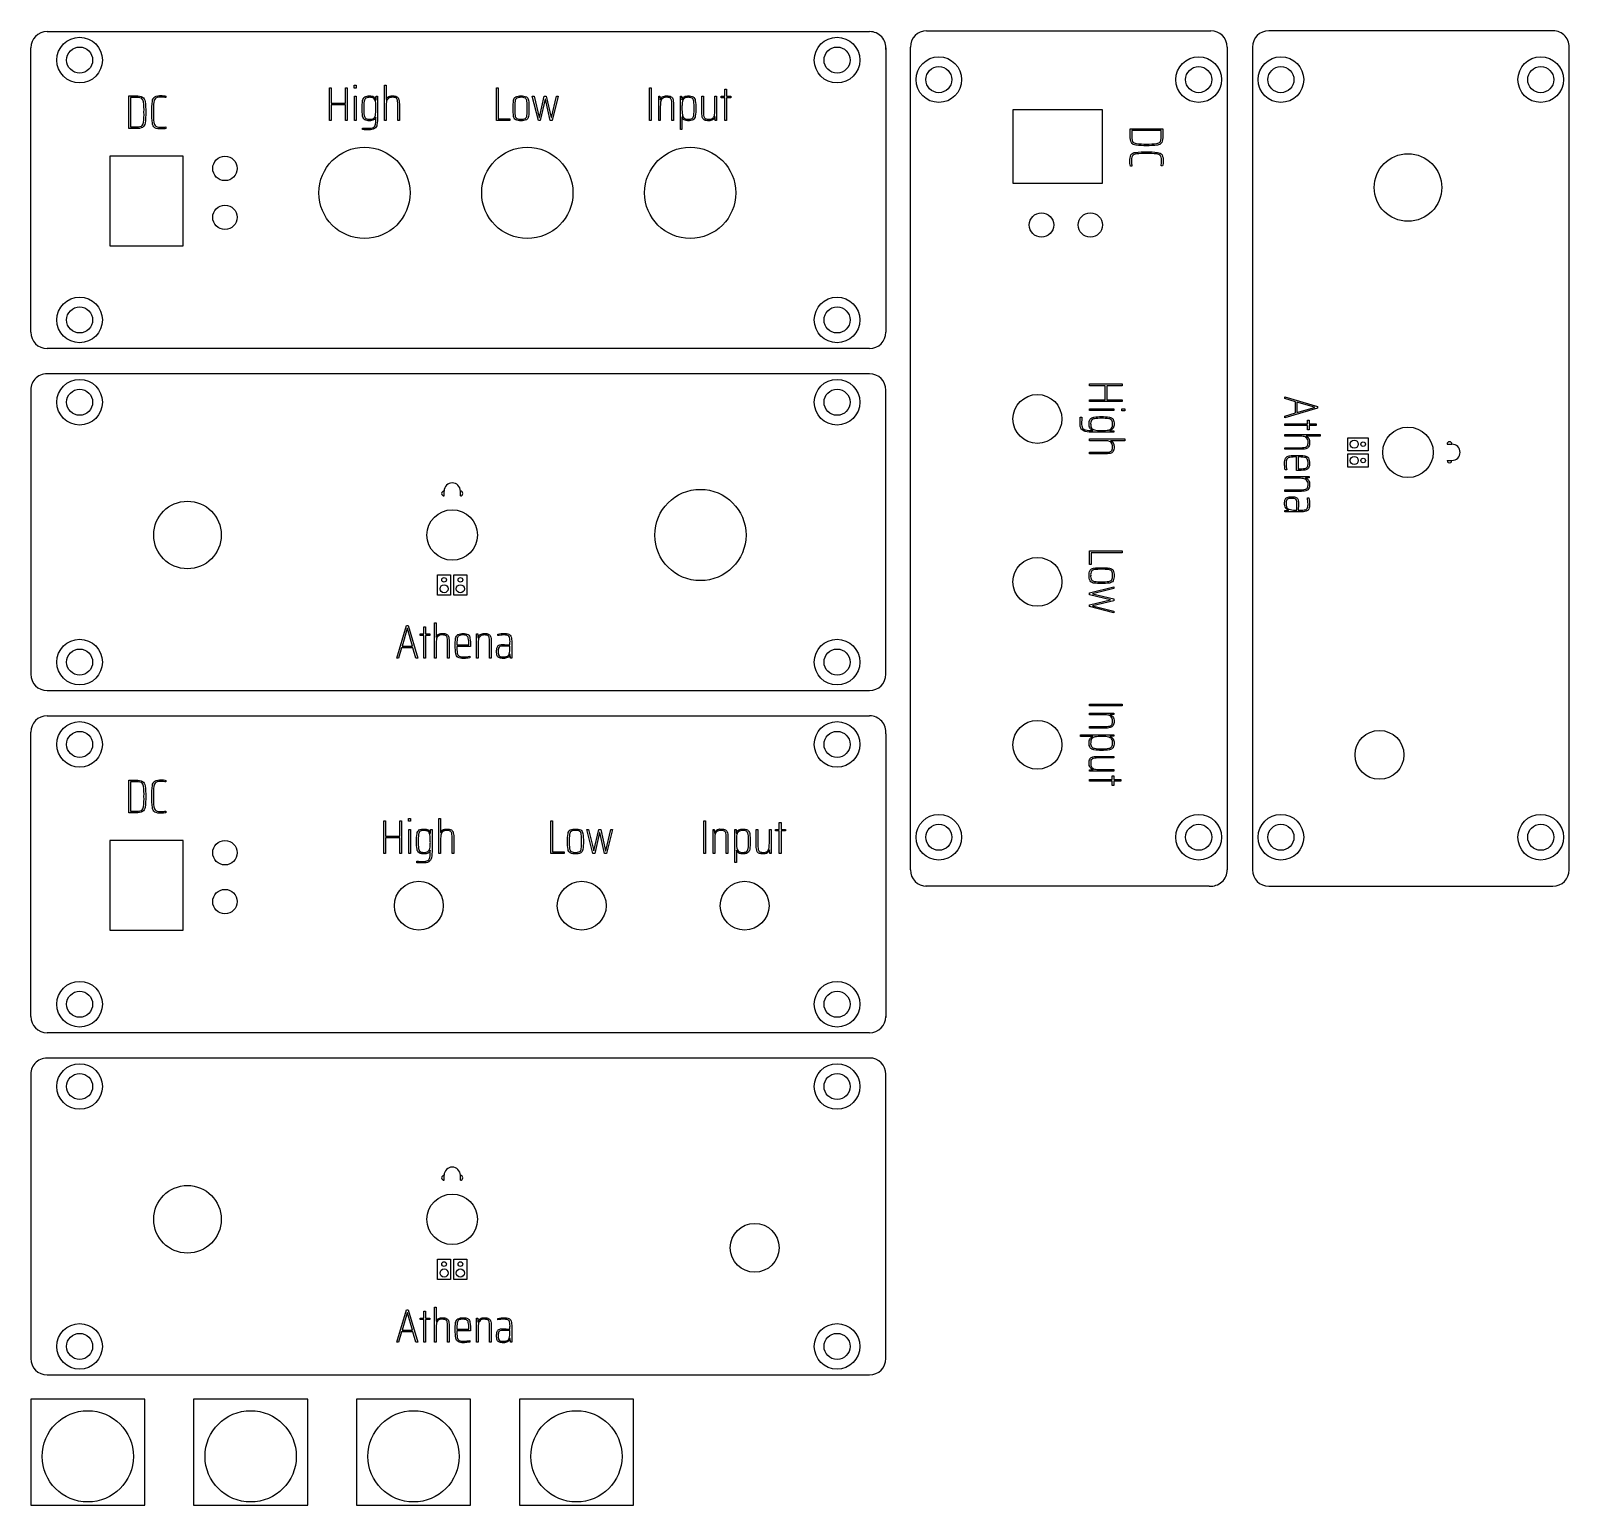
# Model space of a CAD drawing. Header units: millimetres. Extents: x 1 to 190, y 1 to 182.
import ezdxf

# ---------------------------------------------------------------- set-up
doc = ezdxf.new("R2010")
doc.units = ezdxf.units.MM
doc.layers.get('0').update_dxf_attribs({"lineweight": 25, "true_color": 0xffffff})

# ---------------------------------------------------------------- blocks, each defined once
blk = doc.blocks.new('block 1')
at = {"color": 1, "true_color": 0xff0000}
for p, q in [((-1, -0.6), (-1, 0)), ((1, -0.6), (1, 0))]:
    blk.add_line(p, q, dxfattribs=at)
for centre, radius, start, end in [((0, 0), 1, 0, 180), ((-1, -0.3), 0.3, 90, 270), ((1, -0.3), 0.3, 270, 90)]:
    blk.add_arc(centre, radius, start, end, dxfattribs=at)
blk = doc.blocks.new('block 2')
at = {"color": 1, "true_color": 0xff0000}
for p, q in [((-1.8, 1.2), (-0.2, 1.2)), ((-1.8, -1.3), (-1.8, 1.2)), ((-0.2, 1.2), (-0.2, -1.3)), ((0.2, 1.2), (1.8, 1.2)), ((0.2, -1.3), (0.2, 1.2)), ((1.8, 1.2), (1.8, -1.3)), ((-0.2, -1.3), (-1.8, -1.3)), ((1.8, -1.3), (0.2, -1.3))]:
    blk.add_line(p, q, dxfattribs=at)
for centre, radius in [((-1, -0.5), 0.5), ((-1, 0.6), 0.283), ((1, -0.5), 0.5), ((1, 0.6), 0.283)]:
    blk.add_circle(centre, radius, dxfattribs=at)

msp = doc.modelspace()

# ---------------------------------------------------------------- linework, layer by layer
for p, q in [((3, 181.9), (104, 181.9)), ((111, 182), (145.9, 182)), ((187.9, 182), (153, 182)), ((1, 145), (1, 179.9)), ((106, 179.9), (106, 145)), ((109, 79), (109, 180)), ((147.9, 180), (147.9, 79)), ((151, 180), (151, 79)), ((189.9, 79), (189.9, 180)), ((121.6, 172.28), (121.6, 163.28)), ((132.6, 172.28), (121.6, 172.28)), ((132.6, 163.28), (132.6, 172.28)), ((19.72, 166.6), (10.72, 166.6)), ((10.72, 166.6), (10.72, 155.6)), ((19.72, 155.6), (19.72, 166.6)), ((121.6, 163.28), (132.6, 163.28)), ((10.72, 155.6), (19.72, 155.6)), ((104, 143), (3, 143)), ((104, 139.9), (3, 139.9)), ((1, 137.9), (1, 103)), ((106, 103), (106, 137.9)), ((3, 101), (104, 101)), ((3, 97.9), (104, 97.9)), ((1, 61), (1, 95.9)), ((105.99, 95.7), (106, 60.86)), ((19.72, 82.6), (10.72, 82.6)), ((10.72, 82.6), (10.72, 71.6)), ((19.72, 71.6), (19.72, 82.6)), ((145.7, 77.01), (110.86, 77)), ((153, 77), (187.9, 77)), ((10.72, 71.6), (19.72, 71.6)), ((104, 59), (3, 59)), ((104, 55.9), (3, 55.9)), ((1, 53.9), (1, 19)), ((106, 19), (106, 53.9)), ((3, 17), (104, 17)), ((15, 14), (1, 14)), ((1, 14), (1, 1)), ((15, 1), (15, 14)), ((35, 14), (21, 14)), ((21, 14), (21, 1)), ((35, 1), (35, 14)), ((55, 14), (41, 14)), ((41, 14), (41, 1)), ((55, 1), (55, 14)), ((75, 14), (61, 14)), ((61, 14), (61, 1)), ((75, 1), (75, 14)), ((1, 1), (15, 1)), ((21, 1), (35, 1)), ((41, 1), (55, 1)), ((61, 1), (75, 1))]:
    msp.add_line(p, q)
at = {"color": 1, "true_color": 0xff0000, "flags": 128}
for points in [[(13.04, 174), (13.93, 174, -0.122867), (14.73, 173.86, -0.2223), (15.04, 173.33, -0.040091), (15.11, 172, -0.040114), (15.04, 170.67, -0.221995), (14.73, 170.14, -0.123146), (13.93, 170), (13.04, 170)], [(13.89, 170.2, 0.102889), (14.58, 170.29, 0.235598), (14.84, 170.74, 0.038495), (14.9, 172, 0.04012), (14.84, 173.26, 0.231086), (14.58, 173.71, 0.103813), (13.89, 173.8), (13.25, 173.8), (13.25, 170.2)], [(17.6, 170.01, -0.052048), (16.98, 169.95, -0.128889), (16.24, 170.09, -0.211008), (15.93, 170.65, -0.043341), (15.85, 172, -0.043302), (15.93, 173.35, -0.208597), (16.24, 173.9, -0.131484), (16.98, 174.05, -0.028645), (17.31, 174.03, -0.034962), (17.59, 173.98), (17.59, 173.79, 0.052522), (17.03, 173.85, 0.128668), (16.37, 173.73, 0.214802), (16.12, 173.25, 0.035998), (16.06, 172, 0.035998), (16.12, 170.75, 0.214802), (16.37, 170.27, 0.128668), (17.03, 170.15, 0.026523), (17.33, 170.17, 0.024471), (17.6, 170.21)], [(42.54, 169.84, -0.01761), (41.74, 169.87), (41.74, 170.06, 0.019791), (42.52, 170.03, 0.133864), (43.09, 170.14, 0.207149), (43.32, 170.52, 0.048878), (43.38, 171.35), (43.38, 171.4), (43.36, 171.4, -0.202024), (43.1, 171.06, -0.126772), (42.6, 170.95, -0.141326), (42.01, 171.08, -0.197094), (41.75, 171.52, -0.049928), (41.69, 172.48, -0.049914), (41.75, 173.45, -0.197094), (42.01, 173.89, -0.141326), (42.6, 174.01, -0.115469), (43.1, 173.91, -0.218241), (43.38, 173.51), (43.41, 173.51), (43.42, 173.97), (43.59, 173.97), (43.59, 171.46, -0.051788), (43.51, 170.47, -0.196112), (43.21, 169.99, -0.143771)], [(42.64, 171.14, 0.150992), (43.09, 171.25, 0.191171), (43.31, 171.61, 0.041435), (43.37, 171.98, 0.017574), (43.38, 172.48, 0.011122), (43.37, 172.98, 0.04678), (43.33, 173.31, 0.17791), (43.1, 173.71, 0.157162), (42.64, 173.83, 0.130106), (42.14, 173.73, 0.210784), (41.94, 173.37, 0.042405), (41.89, 172.48, 0.042419), (41.94, 171.6, 0.210784), (42.14, 171.23, 0.130106)], [(46.06, 172.83, 0.053829), (46.01, 173.48, 0.224092), (45.82, 173.76, 0.110391), (45.38, 173.83, 0.199731), (44.87, 173.66, 0.167681), (44.67, 173.25, 0.032139), (44.64, 172.53), (44.64, 171), (44.43, 171), (44.43, 175.32), (44.64, 175.32), (44.64, 173.58), (44.66, 173.58), (44.66, 173.58), (44.66, 173.59), (44.66, 173.59), (44.67, 173.59), (44.67, 173.6), (44.67, 173.6), (44.67, 173.6), (44.67, 173.61), (44.67, 173.61), (44.67, 173.61), (44.67, 173.62), (44.68, 173.62), (44.68, 173.62), (44.68, 173.63), (44.68, 173.63), (44.68, 173.63), (44.68, 173.64), (44.68, 173.64), (44.68, 173.64), (44.69, 173.65), (44.69, 173.65), (44.69, 173.65), (44.69, 173.66), (44.69, 173.66), (44.69, 173.66), (44.69, 173.66), (44.7, 173.67), (44.7, 173.67), (44.7, 173.67), (44.7, 173.68), (44.7, 173.68), (44.7, 173.68), (44.71, 173.69), (44.71, 173.69), (44.71, 173.69), (44.71, 173.69), (44.71, 173.7), (44.71, 173.7), (44.72, 173.7), (44.72, 173.71), (44.72, 173.71), (44.72, 173.71), (44.72, 173.71), (44.72, 173.72), (44.73, 173.72), (44.73, 173.72), (44.73, 173.72), (44.73, 173.73), (44.73, 173.73), (44.73, 173.73), (44.74, 173.74), (44.74, 173.74), (44.74, 173.74), (44.74, 173.74), (44.74, 173.75), (44.75, 173.75), (44.75, 173.75), (44.75, 173.75), (44.75, 173.76), (44.75, 173.76), (44.76, 173.76), (44.76, 173.76), (44.76, 173.77), (44.76, 173.77), (44.76, 173.77), (44.77, 173.77), (44.77, 173.78), (44.77, 173.78), (44.77, 173.78), (44.77, 173.78), (44.78, 173.79), (44.78, 173.79), (44.78, 173.79), (44.78, 173.79), (44.79, 173.8), (44.79, 173.8), (44.79, 173.8), (44.79, 173.8), (44.79, 173.81), (44.8, 173.81), (44.8, 173.81), (44.8, 173.81), (44.8, 173.82), (44.81, 173.82), (44.81, 173.82), (44.81, 173.82), (44.81, 173.82), (44.82, 173.83), (44.82, 173.83), (44.82, 173.83), (44.82, 173.83), (44.82, 173.84), (44.83, 173.84), (44.83, 173.84), (44.83, 173.84), (44.83, 173.84), (44.84, 173.85), (44.84, 173.85), (44.84, 173.85), (44.85, 173.85), (44.85, 173.85), (44.85, 173.86), (44.85, 173.86), (44.86, 173.86), (44.86, 173.86), (44.86, 173.86), (44.86, 173.87), (44.87, 173.87), (44.87, 173.87), (44.87, 173.87), (44.87, 173.87), (44.88, 173.88), (44.88, 173.88), (44.88, 173.88), (44.89, 173.88), (44.89, 173.88), (44.89, 173.88), (44.89, 173.89), (44.9, 173.89), (44.9, 173.89), (44.9, 173.89), (44.91, 173.89), (44.91, 173.9), (44.91, 173.9), (44.91, 173.9), (44.92, 173.9), (44.92, 173.9), (44.92, 173.9), (44.93, 173.91), (44.93, 173.91), (44.93, 173.91), (44.94, 173.91), (44.94, 173.91), (44.94, 173.91), (44.94, 173.92), (44.95, 173.92), (44.95, 173.92), (44.95, 173.92), (44.96, 173.92), (44.96, 173.92), (44.96, 173.92), (44.97, 173.93), (44.97, 173.93), (44.97, 173.93), (44.98, 173.93), (44.98, 173.93), (44.98, 173.93), (44.99, 173.94), (44.99, 173.94), (44.99, 173.94), (45, 173.94), (45, 173.94), (45, 173.94), (45.01, 173.94), (45.01, 173.94), (45.01, 173.95), (45.02, 173.95), (45.02, 173.95), (45.02, 173.95), (45.03, 173.95), (45.03, 173.95), (45.03, 173.95), (45.04, 173.95), (45.04, 173.96), (45.04, 173.96), (45.05, 173.96), (45.05, 173.96), (45.06, 173.96), (45.06, 173.96), (45.06, 173.96), (45.07, 173.96), (45.07, 173.97), (45.07, 173.97), (45.08, 173.97), (45.08, 173.97), (45.08, 173.97), (45.09, 173.97), (45.09, 173.97), (45.1, 173.97), (45.1, 173.97), (45.1, 173.97), (45.11, 173.98), (45.11, 173.98), (45.11, 173.98), (45.12, 173.98), (45.12, 173.98), (45.13, 173.98), (45.13, 173.98), (45.13, 173.98), (45.14, 173.98), (45.14, 173.98), (45.15, 173.98), (45.15, 173.99), (45.15, 173.99), (45.16, 173.99), (45.16, 173.99), (45.17, 173.99), (45.17, 173.99), (45.17, 173.99), (45.18, 173.99), (45.18, 173.99), (45.19, 173.99), (45.19, 173.99), (45.19, 173.99), (45.2, 173.99), (45.2, 174), (45.21, 174), (45.21, 174), (45.21, 174), (45.22, 174), (45.22, 174), (45.23, 174), (45.23, 174), (45.24, 174), (45.24, 174), (45.24, 174), (45.25, 174), (45.25, 174), (45.26, 174), (45.26, 174), (45.27, 174), (45.27, 174), (45.28, 174), (45.28, 174), (45.28, 174.01), (45.29, 174.01), (45.29, 174.01), (45.3, 174.01), (45.3, 174.01), (45.31, 174.01), (45.31, 174.01), (45.32, 174.01), (45.32, 174.01), (45.32, 174.01), (45.33, 174.01), (45.33, 174.01), (45.34, 174.01), (45.34, 174.01), (45.35, 174.01), (45.35, 174.01), (45.36, 174.01), (45.36, 174.01), (45.37, 174.01), (45.37, 174.01), (45.38, 174.01), (45.38, 174.01), (45.39, 174.01), (45.39, 174.01), (45.4, 174.01), (45.4, 174.01), (45.4, 174.01), (45.41, 174.01), (45.41, 174.01), (45.42, 174.01), (45.42, 174.01), (45.43, 174.01, -0.136295), (45.96, 173.9, -0.197021), (46.2, 173.55, -0.058789), (46.26, 172.86), (46.26, 171), (46.06, 171)], [(61.19, 170.95, -0.124074), (60.54, 171.07, -0.22217), (60.29, 171.49, -0.042161), (60.23, 172.48, -0.041898), (60.29, 173.47, -0.219233), (60.54, 173.89, -0.127095), (61.19, 174.01, -0.125954), (61.85, 173.89, -0.220964), (62.11, 173.47, -0.042143), (62.17, 172.48, -0.042407), (62.11, 171.49, -0.221585), (61.85, 171.07, -0.123765)], [(61.19, 171.14, 0.132399), (61.73, 171.24, 0.217574), (61.92, 171.59, 0.03455), (61.96, 172.48, 0.03442), (61.92, 173.37, 0.21423), (61.73, 173.72, 0.135726), (61.19, 173.83, 0.137251), (60.67, 173.72, 0.211854), (60.47, 173.37, 0.034134), (60.43, 172.48, 0.034264), (60.47, 171.59, 0.215195), (60.67, 171.24, 0.133891)], [(79.72, 172.83, 0.053829), (79.67, 173.48, 0.224092), (79.48, 173.76, 0.110391), (79.04, 173.83, 0.199731), (78.53, 173.66, 0.167681), (78.33, 173.25, 0.032139), (78.3, 172.53), (78.3, 171), (78.1, 171), (78.1, 173.97), (78.25, 173.97), (78.28, 173.51), (78.3, 173.51, -0.16057), (78.53, 173.88, -0.164033), (79.09, 174.01, -0.136295), (79.62, 173.9, -0.197021), (79.86, 173.55, -0.058789), (79.92, 172.86), (79.92, 171), (79.72, 171)], [(80.76, 173.97), (80.92, 173.97), (80.94, 173.51), (80.96, 173.51, -0.219118), (81.24, 173.91, -0.115345), (81.75, 174.01, -0.140494), (82.33, 173.89, -0.198989), (82.59, 173.44, -0.049925), (82.66, 172.48, -0.050169), (82.59, 171.52, -0.196524), (82.33, 171.08, -0.141444), (81.75, 170.95, -0.126641), (81.24, 171.06, -0.203044), (80.98, 171.4), (80.96, 171.4), (80.96, 169.88), (80.76, 169.88)], [(81.71, 171.14, 0.130106), (82.2, 171.23, 0.210784), (82.4, 171.6, 0.042419), (82.46, 172.48, 0.042405), (82.4, 173.37, 0.210784), (82.2, 173.73, 0.130106), (81.71, 173.83, 0.148977), (81.25, 173.71, 0.194845), (81.03, 173.35, 0.044686), (80.97, 172.99, 0.014322), (80.96, 172.48, 0.048153), (81.01, 171.67, 0.176522), (81.25, 171.26, 0.160618)], [(85.03, 171.45), (85.01, 171.45, -0.165342), (84.77, 171.09, -0.160836), (84.22, 170.95, -0.136295), (83.68, 171.06, -0.197021), (83.45, 171.41, -0.058789), (83.39, 172.1), (83.39, 173.97), (83.59, 173.97), (83.59, 172.13, 0.056371), (83.64, 171.49, 0.220909), (83.83, 171.21, 0.110913), (84.26, 171.14, 0.199988), (84.77, 171.3, 0.167013), (84.97, 171.72, 0.032452), (85.01, 172.43), (85.01, 173.97), (85.21, 173.97), (85.21, 171), (85.05, 171)], [(140, 169.96), (140, 169.07, -0.122867), (139.86, 168.27, -0.2223), (139.33, 167.96, -0.040091), (138, 167.89, -0.040114), (136.67, 167.96, -0.221995), (136.14, 168.27, -0.123146), (136, 169.07), (136, 169.96)], [(136.2, 169.11, 0.102889), (136.29, 168.42, 0.235598), (136.74, 168.16, 0.038495), (138, 168.1, 0.04012), (139.26, 168.16, 0.231086), (139.71, 168.42, 0.103813), (139.8, 169.11), (139.8, 169.75), (136.2, 169.75)], [(136.01, 165.4, -0.052048), (135.95, 166.02, -0.128889), (136.09, 166.76, -0.211008), (136.65, 167.07, -0.043341), (138, 167.15, -0.043302), (139.35, 167.07, -0.208597), (139.9, 166.76, -0.131484), (140.05, 166.02, -0.028645), (140.03, 165.69, -0.034962), (139.98, 165.41), (139.79, 165.41, 0.052522), (139.85, 165.97, 0.128668), (139.73, 166.63, 0.214802), (139.25, 166.88, 0.035998), (138, 166.94, 0.035998), (136.75, 166.88, 0.214802), (136.27, 166.63, 0.128668), (136.15, 165.97, 0.026523), (136.17, 165.67, 0.024471), (136.21, 165.4)], [(129.84, 133.78, -0.01761), (129.87, 134.58), (130.06, 134.58, 0.019791), (130.03, 133.8, 0.133864), (130.14, 133.23, 0.207149), (130.52, 133, 0.048878), (131.35, 132.94), (131.4, 132.94), (131.4, 132.96, -0.202024), (131.06, 133.22, -0.126772), (130.95, 133.72, -0.141326), (131.08, 134.31, -0.197094), (131.52, 134.57, -0.049928), (132.48, 134.63, -0.049914), (133.45, 134.57, -0.197094), (133.89, 134.31, -0.141326), (134.01, 133.72, -0.115469), (133.91, 133.22, -0.218241), (133.51, 132.94), (133.51, 132.91), (133.97, 132.9), (133.97, 132.73), (131.46, 132.73, -0.051788), (130.47, 132.81, -0.196112), (129.99, 133.11, -0.143771)], [(131.14, 133.68, 0.150992), (131.25, 133.23, 0.191171), (131.61, 133.01, 0.041435), (131.98, 132.95, 0.017574), (132.48, 132.94, 0.011122), (132.98, 132.95, 0.04678), (133.31, 132.99, 0.17791), (133.71, 133.22, 0.157162), (133.83, 133.68, 0.130106), (133.73, 134.18, 0.210784), (133.37, 134.38, 0.042405), (132.48, 134.43, 0.042419), (131.6, 134.38, 0.210784), (131.23, 134.18, 0.130106)], [(156.83, 130.82, 0.053829), (157.48, 130.87, 0.224092), (157.76, 131.06, 0.110391), (157.83, 131.49, 0.199731), (157.66, 132.01, 0.167681), (157.25, 132.2, 0.032139), (156.53, 132.24), (155, 132.24), (155, 132.44), (159.32, 132.44), (159.32, 132.24), (157.58, 132.24), (157.58, 132.22), (157.58, 132.21), (157.59, 132.21), (157.59, 132.21), (157.59, 132.21), (157.6, 132.21), (157.6, 132.21), (157.6, 132.21), (157.61, 132.21), (157.61, 132.21), (157.61, 132.2), (157.62, 132.2), (157.62, 132.2), (157.62, 132.2), (157.63, 132.2), (157.63, 132.2), (157.63, 132.2), (157.64, 132.19), (157.64, 132.19), (157.64, 132.19), (157.65, 132.19), (157.65, 132.19), (157.65, 132.19), (157.66, 132.19), (157.66, 132.18), (157.66, 132.18), (157.66, 132.18), (157.67, 132.18), (157.67, 132.18), (157.67, 132.18), (157.68, 132.18), (157.68, 132.17), (157.68, 132.17), (157.69, 132.17), (157.69, 132.17), (157.69, 132.17), (157.69, 132.17), (157.7, 132.16), (157.7, 132.16), (157.7, 132.16), (157.71, 132.16), (157.71, 132.16), (157.71, 132.16), (157.71, 132.15), (157.72, 132.15), (157.72, 132.15), (157.72, 132.15), (157.72, 132.15), (157.73, 132.15), (157.73, 132.14), (157.73, 132.14), (157.74, 132.14), (157.74, 132.14), (157.74, 132.14), (157.74, 132.13), (157.75, 132.13), (157.75, 132.13), (157.75, 132.13), (157.75, 132.13), (157.76, 132.13), (157.76, 132.12), (157.76, 132.12), (157.76, 132.12), (157.77, 132.12), (157.77, 132.12), (157.77, 132.11), (157.77, 132.11), (157.78, 132.11), (157.78, 132.11), (157.78, 132.1), (157.78, 132.1), (157.79, 132.1), (157.79, 132.1), (157.79, 132.1), (157.79, 132.09), (157.8, 132.09), (157.8, 132.09), (157.8, 132.09), (157.8, 132.08), (157.81, 132.08), (157.81, 132.08), (157.81, 132.08), (157.81, 132.08), (157.82, 132.07), (157.82, 132.07), (157.82, 132.07), (157.82, 132.07), (157.82, 132.06), (157.83, 132.06), (157.83, 132.06), (157.83, 132.06), (157.83, 132.05), (157.84, 132.05), (157.84, 132.05), (157.84, 132.05), (157.84, 132.04), (157.84, 132.04), (157.85, 132.04), (157.85, 132.04), (157.85, 132.03), (157.85, 132.03), (157.85, 132.03), (157.86, 132.03), (157.86, 132.02), (157.86, 132.02), (157.86, 132.02), (157.86, 132.02), (157.87, 132.01), (157.87, 132.01), (157.87, 132.01), (157.87, 132.01), (157.87, 132), (157.88, 132), (157.88, 132), (157.88, 131.99), (157.88, 131.99), (157.88, 131.99), (157.88, 131.99), (157.89, 131.98), (157.89, 131.98), (157.89, 131.98), (157.89, 131.97), (157.89, 131.97), (157.9, 131.97), (157.9, 131.97), (157.9, 131.96), (157.9, 131.96), (157.9, 131.96), (157.9, 131.95), (157.91, 131.95), (157.91, 131.95), (157.91, 131.94), (157.91, 131.94), (157.91, 131.94), (157.91, 131.94), (157.92, 131.93), (157.92, 131.93), (157.92, 131.93), (157.92, 131.92), (157.92, 131.92), (157.92, 131.92), (157.92, 131.91), (157.93, 131.91), (157.93, 131.91), (157.93, 131.9), (157.93, 131.9), (157.93, 131.9), (157.93, 131.89), (157.94, 131.89), (157.94, 131.89), (157.94, 131.88), (157.94, 131.88), (157.94, 131.88), (157.94, 131.87), (157.94, 131.87), (157.94, 131.87), (157.95, 131.86), (157.95, 131.86), (157.95, 131.86), (157.95, 131.85), (157.95, 131.85), (157.95, 131.85), (157.95, 131.84), (157.95, 131.84), (157.96, 131.84), (157.96, 131.83), (157.96, 131.83), (157.96, 131.83), (157.96, 131.82), (157.96, 131.82), (157.96, 131.81), (157.96, 131.81), (157.97, 131.81), (157.97, 131.8), (157.97, 131.8), (157.97, 131.8), (157.97, 131.79), (157.97, 131.79), (157.97, 131.78), (157.97, 131.78), (157.97, 131.78), (157.97, 131.77), (157.98, 131.77), (157.98, 131.77), (157.98, 131.76), (157.98, 131.76), (157.98, 131.75), (157.98, 131.75), (157.98, 131.75), (157.98, 131.74), (157.98, 131.74), (157.98, 131.74), (157.98, 131.73), (157.99, 131.73), (157.99, 131.72), (157.99, 131.72), (157.99, 131.72), (157.99, 131.71), (157.99, 131.71), (157.99, 131.7), (157.99, 131.7), (157.99, 131.69), (157.99, 131.69), (157.99, 131.69), (157.99, 131.68), (157.99, 131.68), (158, 131.67), (158, 131.67), (158, 131.67), (158, 131.66), (158, 131.66), (158, 131.65), (158, 131.65), (158, 131.64), (158, 131.64), (158, 131.64), (158, 131.63), (158, 131.63), (158, 131.62), (158, 131.62), (158, 131.61), (158, 131.61), (158, 131.61), (158, 131.6), (158, 131.6), (158.01, 131.59), (158.01, 131.59), (158.01, 131.58), (158.01, 131.58), (158.01, 131.57), (158.01, 131.57), (158.01, 131.57), (158.01, 131.56), (158.01, 131.56), (158.01, 131.55), (158.01, 131.55), (158.01, 131.54), (158.01, 131.54), (158.01, 131.53), (158.01, 131.53), (158.01, 131.52), (158.01, 131.52), (158.01, 131.51), (158.01, 131.51), (158.01, 131.51), (158.01, 131.5), (158.01, 131.5), (158.01, 131.49), (158.01, 131.49), (158.01, 131.48), (158.01, 131.48), (158.01, 131.47), (158.01, 131.47), (158.01, 131.46), (158.01, 131.46), (158.01, 131.45), (158.01, 131.45, -0.136295), (157.9, 130.91, -0.197021), (157.55, 130.68, -0.058789), (156.86, 130.62), (155, 130.62), (155, 130.82)], [(132.83, 130.26, 0.053829), (133.48, 130.31, 0.224092), (133.76, 130.5, 0.110391), (133.83, 130.94, 0.199731), (133.66, 131.45, 0.167681), (133.25, 131.65, 0.032139), (132.53, 131.68), (131, 131.68), (131, 131.89), (135.32, 131.89), (135.32, 131.68), (133.58, 131.68), (133.58, 131.66), (133.58, 131.66), (133.59, 131.66), (133.59, 131.66), (133.59, 131.65), (133.6, 131.65), (133.6, 131.65), (133.6, 131.65), (133.61, 131.65), (133.61, 131.65), (133.61, 131.65), (133.62, 131.65), (133.62, 131.64), (133.62, 131.64), (133.63, 131.64), (133.63, 131.64), (133.63, 131.64), (133.64, 131.64), (133.64, 131.64), (133.64, 131.64), (133.65, 131.63), (133.65, 131.63), (133.65, 131.63), (133.66, 131.63), (133.66, 131.63), (133.66, 131.63), (133.66, 131.63), (133.67, 131.62), (133.67, 131.62), (133.67, 131.62), (133.68, 131.62), (133.68, 131.62), (133.68, 131.62), (133.69, 131.61), (133.69, 131.61), (133.69, 131.61), (133.69, 131.61), (133.7, 131.61), (133.7, 131.61), (133.7, 131.6), (133.71, 131.6), (133.71, 131.6), (133.71, 131.6), (133.71, 131.6), (133.72, 131.6), (133.72, 131.59), (133.72, 131.59), (133.72, 131.59), (133.73, 131.59), (133.73, 131.59), (133.73, 131.59), (133.74, 131.58), (133.74, 131.58), (133.74, 131.58), (133.74, 131.58), (133.75, 131.58), (133.75, 131.57), (133.75, 131.57), (133.75, 131.57), (133.76, 131.57), (133.76, 131.57), (133.76, 131.56), (133.76, 131.56), (133.77, 131.56), (133.77, 131.56), (133.77, 131.56), (133.77, 131.55), (133.78, 131.55), (133.78, 131.55), (133.78, 131.55), (133.78, 131.55), (133.79, 131.54), (133.79, 131.54), (133.79, 131.54), (133.79, 131.54), (133.8, 131.53), (133.8, 131.53), (133.8, 131.53), (133.8, 131.53), (133.81, 131.53), (133.81, 131.52), (133.81, 131.52), (133.81, 131.52), (133.82, 131.52), (133.82, 131.51), (133.82, 131.51), (133.82, 131.51), (133.82, 131.51), (133.83, 131.5), (133.83, 131.5), (133.83, 131.5), (133.83, 131.5), (133.84, 131.5), (133.84, 131.49), (133.84, 131.49), (133.84, 131.49), (133.84, 131.49), (133.85, 131.48), (133.85, 131.48), (133.85, 131.48), (133.85, 131.47), (133.85, 131.47), (133.86, 131.47), (133.86, 131.47), (133.86, 131.46), (133.86, 131.46), (133.86, 131.46), (133.87, 131.46), (133.87, 131.45), (133.87, 131.45), (133.87, 131.45), (133.87, 131.45), (133.88, 131.44), (133.88, 131.44), (133.88, 131.44), (133.88, 131.43), (133.88, 131.43), (133.88, 131.43), (133.89, 131.43), (133.89, 131.42), (133.89, 131.42), (133.89, 131.42), (133.89, 131.41), (133.9, 131.41), (133.9, 131.41), (133.9, 131.41), (133.9, 131.4), (133.9, 131.4), (133.9, 131.4), (133.91, 131.39), (133.91, 131.39), (133.91, 131.39), (133.91, 131.38), (133.91, 131.38), (133.91, 131.38), (133.92, 131.38), (133.92, 131.37), (133.92, 131.37), (133.92, 131.37), (133.92, 131.36), (133.92, 131.36), (133.92, 131.36), (133.93, 131.35), (133.93, 131.35), (133.93, 131.35), (133.93, 131.34), (133.93, 131.34), (133.93, 131.34), (133.94, 131.33), (133.94, 131.33), (133.94, 131.33), (133.94, 131.32), (133.94, 131.32), (133.94, 131.32), (133.94, 131.31), (133.94, 131.31), (133.95, 131.31), (133.95, 131.3), (133.95, 131.3), (133.95, 131.3), (133.95, 131.29), (133.95, 131.29), (133.95, 131.29), (133.95, 131.28), (133.96, 131.28), (133.96, 131.28), (133.96, 131.27), (133.96, 131.27), (133.96, 131.26), (133.96, 131.26), (133.96, 131.26), (133.96, 131.25), (133.97, 131.25), (133.97, 131.25), (133.97, 131.24), (133.97, 131.24), (133.97, 131.24), (133.97, 131.23), (133.97, 131.23), (133.97, 131.22), (133.97, 131.22), (133.97, 131.22), (133.98, 131.21), (133.98, 131.21), (133.98, 131.21), (133.98, 131.2), (133.98, 131.2), (133.98, 131.19), (133.98, 131.19), (133.98, 131.19), (133.98, 131.18), (133.98, 131.18), (133.98, 131.17), (133.99, 131.17), (133.99, 131.17), (133.99, 131.16), (133.99, 131.16), (133.99, 131.15), (133.99, 131.15), (133.99, 131.15), (133.99, 131.14), (133.99, 131.14), (133.99, 131.13), (133.99, 131.13), (133.99, 131.13), (133.99, 131.12), (134, 131.12), (134, 131.11), (134, 131.11), (134, 131.11), (134, 131.1), (134, 131.1), (134, 131.09), (134, 131.09), (134, 131.08), (134, 131.08), (134, 131.08), (134, 131.07), (134, 131.07), (134, 131.06), (134, 131.06), (134, 131.05), (134, 131.05), (134, 131.04), (134, 131.04), (134.01, 131.04), (134.01, 131.03), (134.01, 131.03), (134.01, 131.02), (134.01, 131.02), (134.01, 131.01), (134.01, 131.01), (134.01, 131), (134.01, 131), (134.01, 131), (134.01, 130.99), (134.01, 130.99), (134.01, 130.98), (134.01, 130.98), (134.01, 130.97), (134.01, 130.97), (134.01, 130.96), (134.01, 130.96), (134.01, 130.95), (134.01, 130.95), (134.01, 130.94), (134.01, 130.94), (134.01, 130.93), (134.01, 130.93), (134.01, 130.92), (134.01, 130.92), (134.01, 130.92), (134.01, 130.91), (134.01, 130.91), (134.01, 130.9), (134.01, 130.9), (134.01, 130.89, -0.136295), (133.9, 130.36, -0.197021), (133.55, 130.12, -0.058789), (132.86, 130.06), (131, 130.06), (131, 130.26)], [(156.41, 128.02), (156.41, 129.68, 0.045746), (155.6, 129.63, 0.208794), (155.24, 129.41, 0.133611), (155.14, 128.87, 0.026382), (155.16, 128.47, 0.029291), (155.22, 128.1), (155.03, 128.1, -0.026894), (154.98, 128.46, -0.025861), (154.95, 128.9, -0.130201), (155.08, 129.54, -0.20984), (155.51, 129.81, -0.050244), (156.48, 129.88, -0.038887), (157.44, 129.83, -0.210723), (157.87, 129.57, -0.141013), (158.01, 128.9, -0.148705), (157.88, 128.3, -0.204159), (157.45, 128.07, -0.036381), (156.49, 128.02)], [(157.83, 128.91, 0.119564), (157.74, 129.43, 0.221664), (157.41, 129.63, 0.044533), (156.6, 129.68), (156.6, 128.22), (156.72, 128.22, 0.058568), (157.45, 128.28, 0.213075), (157.75, 128.48, 0.11379)], [(156.83, 125.66, 0.053829), (157.48, 125.71, 0.224092), (157.76, 125.89, 0.110391), (157.83, 126.33, 0.199731), (157.66, 126.84, 0.167681), (157.25, 127.04, 0.032139), (156.53, 127.08), (155, 127.08), (155, 127.28), (157.97, 127.28), (157.97, 127.12), (157.51, 127.1), (157.51, 127.08, -0.16057), (157.88, 126.84, -0.164033), (158.01, 126.29, -0.136295), (157.9, 125.75, -0.197021), (157.55, 125.52, -0.058789), (156.86, 125.45), (155, 125.45), (155, 125.66)], [(154.95, 123.97, -0.087098), (155.02, 124.45, -0.201347), (155.27, 124.72, -0.106595), (155.8, 124.8, -0.081119), (156.31, 124.74, -0.205894), (156.57, 124.52, -0.108668), (156.65, 124.08, -0.007291), (156.62, 123.16), (156.88, 123.16, 0.063387), (157.51, 123.21, 0.240239), (157.76, 123.42, 0.087065), (157.83, 123.92, 0.025903), (157.8, 124.29, 0.022618), (157.75, 124.65), (157.94, 124.65, -0.047627), (158.01, 123.86, -0.104614), (157.92, 123.29, -0.217057), (157.6, 123.03, -0.072088), (156.92, 122.95), (155, 122.95), (155, 123.11), (155.45, 123.13), (155.45, 123.16, -0.239897), (155.05, 123.45, -0.105193)], [(155.14, 123.97, 0.086144), (155.2, 123.51, 0.234735), (155.49, 123.26, 0.041434), (155.83, 123.18, 0.033738), (156.22, 123.16), (156.46, 123.16), (156.46, 124.03, 0.087257), (156.41, 124.39, 0.232063), (156.23, 124.55, 0.075336), (155.8, 124.6, 0.083897), (155.38, 124.55, 0.223433), (155.19, 124.36, 0.087864)], [(130.95, 115.13, -0.124074), (131.07, 115.78, -0.22217), (131.49, 116.03, -0.042161), (132.48, 116.09, -0.041898), (133.47, 116.03, -0.219233), (133.89, 115.78, -0.127095), (134.01, 115.13, -0.125954), (133.89, 114.47, -0.220964), (133.47, 114.21, -0.042143), (132.48, 114.15, -0.042407), (131.49, 114.21, -0.221585), (131.07, 114.47, -0.123765)], [(131.14, 115.13, 0.132399), (131.24, 114.59, 0.217574), (131.59, 114.4, 0.03455), (132.48, 114.36, 0.03442), (133.37, 114.4, 0.21423), (133.72, 114.59, 0.135726), (133.83, 115.13, 0.137251), (133.72, 115.65, 0.211854), (133.37, 115.85, 0.034134), (132.48, 115.89, 0.034264), (131.59, 115.85, 0.215195), (131.24, 115.65, 0.133891)], [(52.18, 106.83, 0.053829), (52.13, 107.48, 0.224092), (51.94, 107.76, 0.110391), (51.51, 107.83, 0.199731), (50.99, 107.66, 0.167681), (50.8, 107.25, 0.032139), (50.76, 106.53), (50.76, 105), (50.56, 105), (50.56, 109.32), (50.76, 109.32), (50.76, 107.58), (50.78, 107.58), (50.79, 107.58), (50.79, 107.59), (50.79, 107.59), (50.79, 107.59), (50.79, 107.6), (50.79, 107.6), (50.79, 107.6), (50.79, 107.61), (50.79, 107.61), (50.8, 107.61), (50.8, 107.62), (50.8, 107.62), (50.8, 107.62), (50.8, 107.63), (50.8, 107.63), (50.8, 107.63), (50.81, 107.64), (50.81, 107.64), (50.81, 107.64), (50.81, 107.65), (50.81, 107.65), (50.81, 107.65), (50.81, 107.66), (50.82, 107.66), (50.82, 107.66), (50.82, 107.66), (50.82, 107.67), (50.82, 107.67), (50.82, 107.67), (50.82, 107.68), (50.83, 107.68), (50.83, 107.68), (50.83, 107.69), (50.83, 107.69), (50.83, 107.69), (50.83, 107.69), (50.84, 107.7), (50.84, 107.7), (50.84, 107.7), (50.84, 107.71), (50.84, 107.71), (50.84, 107.71), (50.85, 107.71), (50.85, 107.72), (50.85, 107.72), (50.85, 107.72), (50.85, 107.72), (50.85, 107.73), (50.86, 107.73), (50.86, 107.73), (50.86, 107.74), (50.86, 107.74), (50.86, 107.74), (50.87, 107.74), (50.87, 107.75), (50.87, 107.75), (50.87, 107.75), (50.87, 107.75), (50.87, 107.76), (50.88, 107.76), (50.88, 107.76), (50.88, 107.76), (50.88, 107.77), (50.88, 107.77), (50.89, 107.77), (50.89, 107.77), (50.89, 107.78), (50.89, 107.78), (50.9, 107.78), (50.9, 107.78), (50.9, 107.79), (50.9, 107.79), (50.9, 107.79), (50.91, 107.79), (50.91, 107.8), (50.91, 107.8), (50.91, 107.8), (50.92, 107.8), (50.92, 107.81), (50.92, 107.81), (50.92, 107.81), (50.92, 107.81), (50.93, 107.82), (50.93, 107.82), (50.93, 107.82), (50.93, 107.82), (50.94, 107.82), (50.94, 107.83), (50.94, 107.83), (50.94, 107.83), (50.95, 107.83), (50.95, 107.84), (50.95, 107.84), (50.95, 107.84), (50.96, 107.84), (50.96, 107.84), (50.96, 107.85), (50.96, 107.85), (50.97, 107.85), (50.97, 107.85), (50.97, 107.85), (50.97, 107.86), (50.98, 107.86), (50.98, 107.86), (50.98, 107.86), (50.98, 107.86), (50.99, 107.87), (50.99, 107.87), (50.99, 107.87), (50.99, 107.87), (51, 107.87), (51, 107.88), (51, 107.88), (51.01, 107.88), (51.01, 107.88), (51.01, 107.88), (51.01, 107.88), (51.02, 107.89), (51.02, 107.89), (51.02, 107.89), (51.03, 107.89), (51.03, 107.89), (51.03, 107.9), (51.03, 107.9), (51.04, 107.9), (51.04, 107.9), (51.04, 107.9), (51.05, 107.9), (51.05, 107.91), (51.05, 107.91), (51.06, 107.91), (51.06, 107.91), (51.06, 107.91), (51.06, 107.91), (51.07, 107.92), (51.07, 107.92), (51.07, 107.92), (51.08, 107.92), (51.08, 107.92), (51.08, 107.92), (51.09, 107.92), (51.09, 107.93), (51.09, 107.93), (51.1, 107.93), (51.1, 107.93), (51.1, 107.93), (51.11, 107.93), (51.11, 107.94), (51.11, 107.94), (51.12, 107.94), (51.12, 107.94), (51.12, 107.94), (51.13, 107.94), (51.13, 107.94), (51.13, 107.94), (51.14, 107.95), (51.14, 107.95), (51.14, 107.95), (51.15, 107.95), (51.15, 107.95), (51.15, 107.95), (51.16, 107.95), (51.16, 107.95), (51.16, 107.96), (51.17, 107.96), (51.17, 107.96), (51.17, 107.96), (51.18, 107.96), (51.18, 107.96), (51.19, 107.96), (51.19, 107.96), (51.19, 107.97), (51.2, 107.97), (51.2, 107.97), (51.2, 107.97), (51.21, 107.97), (51.21, 107.97), (51.22, 107.97), (51.22, 107.97), (51.22, 107.97), (51.23, 107.97), (51.23, 107.98), (51.23, 107.98), (51.24, 107.98), (51.24, 107.98), (51.25, 107.98), (51.25, 107.98), (51.25, 107.98), (51.26, 107.98), (51.26, 107.98), (51.26, 107.98), (51.27, 107.98), (51.27, 107.99), (51.28, 107.99), (51.28, 107.99), (51.28, 107.99), (51.29, 107.99), (51.29, 107.99), (51.3, 107.99), (51.3, 107.99), (51.31, 107.99), (51.31, 107.99), (51.31, 107.99), (51.32, 107.99), (51.32, 107.99), (51.33, 108), (51.33, 108), (51.33, 108), (51.34, 108), (51.34, 108), (51.35, 108), (51.35, 108), (51.36, 108), (51.36, 108), (51.36, 108), (51.37, 108), (51.37, 108), (51.38, 108), (51.38, 108), (51.39, 108), (51.39, 108), (51.39, 108), (51.4, 108), (51.4, 108), (51.41, 108.01), (51.41, 108.01), (51.42, 108.01), (51.42, 108.01), (51.43, 108.01), (51.43, 108.01), (51.43, 108.01), (51.44, 108.01), (51.44, 108.01), (51.45, 108.01), (51.45, 108.01), (51.46, 108.01), (51.46, 108.01), (51.47, 108.01), (51.47, 108.01), (51.48, 108.01), (51.48, 108.01), (51.49, 108.01), (51.49, 108.01), (51.49, 108.01), (51.5, 108.01), (51.5, 108.01), (51.51, 108.01), (51.51, 108.01), (51.52, 108.01), (51.52, 108.01), (51.53, 108.01), (51.53, 108.01), (51.54, 108.01), (51.54, 108.01), (51.55, 108.01), (51.55, 108.01, -0.136295), (52.09, 107.9, -0.197021), (52.32, 107.55, -0.058789), (52.38, 106.86), (52.38, 105), (52.18, 105)], [(54.98, 106.41), (53.32, 106.41, 0.045746), (53.37, 105.6, 0.208794), (53.59, 105.24, 0.133611), (54.13, 105.14, 0.026382), (54.53, 105.16, 0.029291), (54.9, 105.22), (54.9, 105.03, -0.026894), (54.54, 104.98, -0.025861), (54.1, 104.95, -0.130201), (53.46, 105.08, -0.20984), (53.19, 105.51, -0.050244), (53.12, 106.48, -0.038887), (53.17, 107.44, -0.210723), (53.43, 107.87, -0.141013), (54.1, 108.01, -0.148705), (54.7, 107.88, -0.204159), (54.93, 107.45, -0.036381), (54.98, 106.49)], [(54.09, 107.83, 0.119564), (53.57, 107.74, 0.221664), (53.37, 107.41, 0.044533), (53.32, 106.6), (54.78, 106.6), (54.78, 106.72, 0.058568), (54.72, 107.45, 0.213075), (54.52, 107.75, 0.11379)], [(57.34, 106.83, 0.053829), (57.29, 107.48, 0.224092), (57.11, 107.76, 0.110391), (56.67, 107.83, 0.199731), (56.16, 107.66, 0.167681), (55.96, 107.25, 0.032139), (55.92, 106.53), (55.92, 105), (55.72, 105), (55.72, 107.97), (55.88, 107.97), (55.9, 107.51), (55.92, 107.51, -0.16057), (56.16, 107.88, -0.164033), (56.71, 108.01, -0.136295), (57.25, 107.9, -0.197021), (57.48, 107.55, -0.058789), (57.55, 106.86), (57.55, 105), (57.34, 105)], [(59.03, 104.95, -0.087098), (58.55, 105.02, -0.201347), (58.28, 105.27, -0.106595), (58.2, 105.8, -0.081119), (58.26, 106.31, -0.205894), (58.48, 106.57, -0.108668), (58.92, 106.65, -0.007291), (59.84, 106.62), (59.84, 106.88, 0.063387), (59.79, 107.51, 0.240239), (59.58, 107.76, 0.087065), (59.08, 107.83, 0.025903), (58.71, 107.8, 0.022618), (58.35, 107.75), (58.35, 107.94, -0.047627), (59.14, 108.01, -0.104614), (59.71, 107.92, -0.217057), (59.97, 107.6, -0.072088), (60.05, 106.92), (60.05, 105), (59.89, 105), (59.87, 105.45), (59.84, 105.45, -0.239897), (59.55, 105.05, -0.105193)], [(59.03, 105.14, 0.086144), (59.49, 105.2, 0.234735), (59.74, 105.49, 0.041434), (59.82, 105.83, 0.033738), (59.84, 106.22), (59.84, 106.46), (58.97, 106.46, 0.087257), (58.61, 106.41, 0.232063), (58.45, 106.23, 0.075336), (58.4, 105.8, 0.083897), (58.45, 105.38, 0.223433), (58.64, 105.19, 0.087864)], [(132.83, 96.6, 0.053829), (133.48, 96.65, 0.224092), (133.76, 96.84, 0.110391), (133.83, 97.28, 0.199731), (133.66, 97.79, 0.167681), (133.25, 97.99, 0.032139), (132.53, 98.02), (131, 98.02), (131, 98.22), (133.97, 98.22), (133.97, 98.07), (133.51, 98.04), (133.51, 98.02, -0.16057), (133.88, 97.79, -0.164033), (134.01, 97.23, -0.136295), (133.9, 96.7, -0.197021), (133.55, 96.46, -0.058789), (132.86, 96.4), (131, 96.4), (131, 96.6)], [(133.97, 95.56), (133.97, 95.4), (133.51, 95.38), (133.51, 95.36, -0.219118), (133.91, 95.08, -0.115345), (134.01, 94.57, -0.140494), (133.89, 93.99, -0.198989), (133.44, 93.73, -0.049925), (132.48, 93.66, -0.050169), (131.52, 93.73, -0.196524), (131.08, 93.99, -0.141444), (130.95, 94.57, -0.126641), (131.06, 95.08, -0.203044), (131.4, 95.34), (131.4, 95.36), (129.88, 95.36), (129.88, 95.56)], [(131.14, 94.61, 0.130106), (131.23, 94.12, 0.210784), (131.6, 93.92, 0.042419), (132.48, 93.86, 0.042405), (133.37, 93.92, 0.210784), (133.73, 94.12, 0.130106), (133.83, 94.61, 0.148977), (133.71, 95.07, 0.194845), (133.35, 95.29, 0.044686), (132.99, 95.35, 0.014322), (132.48, 95.36, 0.048153), (131.67, 95.31, 0.176522), (131.26, 95.07, 0.160618)], [(131.45, 91.29), (131.45, 91.31, -0.165342), (131.09, 91.55, -0.160836), (130.95, 92.1, -0.136295), (131.06, 92.64, -0.197021), (131.41, 92.87, -0.058789), (132.1, 92.93), (133.97, 92.93), (133.97, 92.73), (132.13, 92.73, 0.056371), (131.49, 92.68, 0.220909), (131.21, 92.49, 0.110913), (131.14, 92.06, 0.199988), (131.3, 91.55, 0.167013), (131.72, 91.35, 0.032452), (132.43, 91.31), (133.97, 91.31), (133.97, 91.11), (131, 91.11), (131, 91.27)], [(13.04, 90), (13.93, 90, -0.122867), (14.73, 89.86, -0.2223), (15.04, 89.33, -0.040091), (15.11, 88, -0.040114), (15.04, 86.67, -0.221995), (14.73, 86.14, -0.123146), (13.93, 86), (13.04, 86)], [(13.89, 86.2, 0.102889), (14.58, 86.29, 0.235598), (14.84, 86.74, 0.038495), (14.9, 88, 0.04012), (14.84, 89.26, 0.231086), (14.58, 89.71, 0.103813), (13.89, 89.8), (13.25, 89.8), (13.25, 86.2)], [(17.6, 86.01, -0.052048), (16.98, 85.95, -0.128889), (16.24, 86.09, -0.211008), (15.93, 86.65, -0.043341), (15.85, 88, -0.043302), (15.93, 89.35, -0.208597), (16.24, 89.9, -0.131484), (16.98, 90.05, -0.028645), (17.31, 90.03, -0.034962), (17.59, 89.98), (17.59, 89.79, 0.052522), (17.03, 89.85, 0.128668), (16.37, 89.73, 0.214802), (16.12, 89.25, 0.035998), (16.06, 88, 0.035998), (16.12, 86.75, 0.214802), (16.37, 86.27, 0.128668), (17.03, 86.15, 0.026523), (17.33, 86.17, 0.024471), (17.6, 86.21)], [(52.74, 82.83, 0.053829), (52.69, 83.48, 0.224092), (52.5, 83.76, 0.110391), (52.06, 83.83, 0.199731), (51.55, 83.66, 0.167681), (51.35, 83.25, 0.032139), (51.32, 82.53), (51.32, 81), (51.11, 81), (51.11, 85.32), (51.32, 85.32), (51.32, 83.58), (51.34, 83.58), (51.34, 83.58), (51.34, 83.59), (51.34, 83.59), (51.35, 83.59), (51.35, 83.6), (51.35, 83.6), (51.35, 83.6), (51.35, 83.61), (51.35, 83.61), (51.35, 83.61), (51.35, 83.62), (51.36, 83.62), (51.36, 83.62), (51.36, 83.63), (51.36, 83.63), (51.36, 83.63), (51.36, 83.64), (51.36, 83.64), (51.36, 83.64), (51.37, 83.65), (51.37, 83.65), (51.37, 83.65), (51.37, 83.66), (51.37, 83.66), (51.37, 83.66), (51.37, 83.66), (51.38, 83.67), (51.38, 83.67), (51.38, 83.67), (51.38, 83.68), (51.38, 83.68), (51.38, 83.68), (51.39, 83.69), (51.39, 83.69), (51.39, 83.69), (51.39, 83.69), (51.39, 83.7), (51.39, 83.7), (51.4, 83.7), (51.4, 83.71), (51.4, 83.71), (51.4, 83.71), (51.4, 83.71), (51.4, 83.72), (51.41, 83.72), (51.41, 83.72), (51.41, 83.72), (51.41, 83.73), (51.41, 83.73), (51.41, 83.73), (51.42, 83.74), (51.42, 83.74), (51.42, 83.74), (51.42, 83.74), (51.42, 83.75), (51.43, 83.75), (51.43, 83.75), (51.43, 83.75), (51.43, 83.76), (51.43, 83.76), (51.44, 83.76), (51.44, 83.76), (51.44, 83.77), (51.44, 83.77), (51.44, 83.77), (51.45, 83.77), (51.45, 83.78), (51.45, 83.78), (51.45, 83.78), (51.45, 83.78), (51.46, 83.79), (51.46, 83.79), (51.46, 83.79), (51.46, 83.79), (51.47, 83.8), (51.47, 83.8), (51.47, 83.8), (51.47, 83.8), (51.47, 83.81), (51.48, 83.81), (51.48, 83.81), (51.48, 83.81), (51.48, 83.82), (51.49, 83.82), (51.49, 83.82), (51.49, 83.82), (51.49, 83.82), (51.5, 83.83), (51.5, 83.83), (51.5, 83.83), (51.5, 83.83), (51.5, 83.84), (51.51, 83.84), (51.51, 83.84), (51.51, 83.84), (51.51, 83.84), (51.52, 83.85), (51.52, 83.85), (51.52, 83.85), (51.53, 83.85), (51.53, 83.85), (51.53, 83.86), (51.53, 83.86), (51.54, 83.86), (51.54, 83.86), (51.54, 83.86), (51.54, 83.87), (51.55, 83.87), (51.55, 83.87), (51.55, 83.87), (51.55, 83.87), (51.56, 83.88), (51.56, 83.88), (51.56, 83.88), (51.57, 83.88), (51.57, 83.88), (51.57, 83.88), (51.57, 83.89), (51.58, 83.89), (51.58, 83.89), (51.58, 83.89), (51.59, 83.89), (51.59, 83.9), (51.59, 83.9), (51.59, 83.9), (51.6, 83.9), (51.6, 83.9), (51.6, 83.9), (51.61, 83.91), (51.61, 83.91), (51.61, 83.91), (51.62, 83.91), (51.62, 83.91), (51.62, 83.91), (51.62, 83.92), (51.63, 83.92), (51.63, 83.92), (51.63, 83.92), (51.64, 83.92), (51.64, 83.92), (51.64, 83.92), (51.65, 83.93), (51.65, 83.93), (51.65, 83.93), (51.66, 83.93), (51.66, 83.93), (51.66, 83.93), (51.67, 83.94), (51.67, 83.94), (51.67, 83.94), (51.68, 83.94), (51.68, 83.94), (51.68, 83.94), (51.69, 83.94), (51.69, 83.94), (51.69, 83.95), (51.7, 83.95), (51.7, 83.95), (51.7, 83.95), (51.71, 83.95), (51.71, 83.95), (51.71, 83.95), (51.72, 83.95), (51.72, 83.96), (51.72, 83.96), (51.73, 83.96), (51.73, 83.96), (51.74, 83.96), (51.74, 83.96), (51.74, 83.96), (51.75, 83.96), (51.75, 83.97), (51.75, 83.97), (51.76, 83.97), (51.76, 83.97), (51.76, 83.97), (51.77, 83.97), (51.77, 83.97), (51.78, 83.97), (51.78, 83.97), (51.78, 83.97), (51.79, 83.98), (51.79, 83.98), (51.79, 83.98), (51.8, 83.98), (51.8, 83.98), (51.81, 83.98), (51.81, 83.98), (51.81, 83.98), (51.82, 83.98), (51.82, 83.98), (51.83, 83.98), (51.83, 83.99), (51.83, 83.99), (51.84, 83.99), (51.84, 83.99), (51.85, 83.99), (51.85, 83.99), (51.85, 83.99), (51.86, 83.99), (51.86, 83.99), (51.87, 83.99), (51.87, 83.99), (51.87, 83.99), (51.88, 83.99), (51.88, 84), (51.89, 84), (51.89, 84), (51.89, 84), (51.9, 84), (51.9, 84), (51.91, 84), (51.91, 84), (51.92, 84), (51.92, 84), (51.92, 84), (51.93, 84), (51.93, 84), (51.94, 84), (51.94, 84), (51.95, 84), (51.95, 84), (51.96, 84), (51.96, 84), (51.96, 84.01), (51.97, 84.01), (51.97, 84.01), (51.98, 84.01), (51.98, 84.01), (51.99, 84.01), (51.99, 84.01), (52, 84.01), (52, 84.01), (52, 84.01), (52.01, 84.01), (52.01, 84.01), (52.02, 84.01), (52.02, 84.01), (52.03, 84.01), (52.03, 84.01), (52.04, 84.01), (52.04, 84.01), (52.05, 84.01), (52.05, 84.01), (52.06, 84.01), (52.06, 84.01), (52.07, 84.01), (52.07, 84.01), (52.08, 84.01), (52.08, 84.01), (52.08, 84.01), (52.09, 84.01), (52.09, 84.01), (52.1, 84.01), (52.1, 84.01), (52.11, 84.01, -0.136295), (52.64, 83.9, -0.197021), (52.88, 83.55, -0.058789), (52.94, 82.86), (52.94, 81), (52.74, 81)], [(49.22, 79.84, -0.01761), (48.42, 79.87), (48.42, 80.06, 0.019791), (49.2, 80.03, 0.133864), (49.77, 80.14, 0.207149), (50, 80.52, 0.048878), (50.06, 81.35), (50.06, 81.4), (50.04, 81.4, -0.202024), (49.78, 81.06, -0.126772), (49.28, 80.95, -0.141326), (48.69, 81.08, -0.197094), (48.43, 81.52, -0.049928), (48.37, 82.48, -0.049914), (48.43, 83.45, -0.197094), (48.69, 83.89, -0.141326), (49.28, 84.01, -0.115469), (49.78, 83.91, -0.218241), (50.06, 83.51), (50.09, 83.51), (50.1, 83.97), (50.27, 83.97), (50.27, 81.46, -0.051788), (50.19, 80.47, -0.196112), (49.89, 79.99, -0.143771)], [(49.32, 81.14, 0.150992), (49.77, 81.25, 0.191171), (49.99, 81.61, 0.041435), (50.05, 81.98, 0.017574), (50.06, 82.48, 0.011122), (50.05, 82.98, 0.04678), (50.01, 83.31, 0.17791), (49.78, 83.71, 0.157162), (49.32, 83.83, 0.130106), (48.82, 83.73, 0.210784), (48.62, 83.37, 0.042405), (48.57, 82.48, 0.042419), (48.62, 81.6, 0.210784), (48.82, 81.23, 0.130106)], [(67.87, 80.95, -0.124074), (67.22, 81.07, -0.22217), (66.97, 81.49, -0.042161), (66.91, 82.48, -0.041898), (66.97, 83.47, -0.219233), (67.22, 83.89, -0.127095), (67.87, 84.01, -0.125954), (68.53, 83.89, -0.220964), (68.79, 83.47, -0.042143), (68.85, 82.48, -0.042407), (68.79, 81.49, -0.221585), (68.53, 81.07, -0.123765)], [(67.87, 81.14, 0.132399), (68.41, 81.24, 0.217574), (68.6, 81.59, 0.03455), (68.64, 82.48, 0.03442), (68.6, 83.37, 0.21423), (68.41, 83.72, 0.135726), (67.87, 83.83, 0.137251), (67.35, 83.72, 0.211854), (67.15, 83.37, 0.034134), (67.11, 82.48, 0.034264), (67.15, 81.59, 0.215195), (67.35, 81.24, 0.133891)], [(86.4, 82.83, 0.053829), (86.35, 83.48, 0.224092), (86.16, 83.76, 0.110391), (85.72, 83.83, 0.199731), (85.21, 83.66, 0.167681), (85.01, 83.25, 0.032139), (84.98, 82.53), (84.98, 81), (84.78, 81), (84.78, 83.97), (84.93, 83.97), (84.96, 83.51), (84.98, 83.51, -0.16057), (85.21, 83.88, -0.164033), (85.77, 84.01, -0.136295), (86.3, 83.9, -0.197021), (86.54, 83.55, -0.058789), (86.6, 82.86), (86.6, 81), (86.4, 81)], [(87.44, 83.97), (87.6, 83.97), (87.62, 83.51), (87.64, 83.51, -0.219118), (87.92, 83.91, -0.115345), (88.43, 84.01, -0.140494), (89.01, 83.89, -0.198989), (89.27, 83.44, -0.049925), (89.34, 82.48, -0.050169), (89.27, 81.52, -0.196524), (89.01, 81.08, -0.141444), (88.43, 80.95, -0.126641), (87.92, 81.06, -0.203044), (87.66, 81.4), (87.64, 81.4), (87.64, 79.88), (87.44, 79.88)], [(88.39, 81.14, 0.130106), (88.88, 81.23, 0.210784), (89.08, 81.6, 0.042419), (89.14, 82.48, 0.042405), (89.08, 83.37, 0.210784), (88.88, 83.73, 0.130106), (88.39, 83.83, 0.148977), (87.93, 83.71, 0.194845), (87.71, 83.35, 0.044686), (87.65, 82.99, 0.014322), (87.64, 82.48, 0.048153), (87.69, 81.67, 0.176522), (87.93, 81.26, 0.160618)], [(91.71, 81.45), (91.69, 81.45, -0.165342), (91.45, 81.09, -0.160836), (90.9, 80.95, -0.136295), (90.36, 81.06, -0.197021), (90.13, 81.41, -0.058789), (90.07, 82.1), (90.07, 83.97), (90.27, 83.97), (90.27, 82.13, 0.056371), (90.32, 81.49, 0.220909), (90.51, 81.21, 0.110913), (90.94, 81.14, 0.199988), (91.45, 81.3, 0.167013), (91.65, 81.72, 0.032452), (91.69, 82.43), (91.69, 83.97), (91.89, 83.97), (91.89, 81), (91.73, 81)], [(52.18, 22.83, 0.053829), (52.13, 23.48, 0.224092), (51.94, 23.76, 0.110391), (51.51, 23.83, 0.199731), (50.99, 23.66, 0.167681), (50.8, 23.25, 0.032139), (50.76, 22.53), (50.76, 21), (50.56, 21), (50.56, 25.32), (50.76, 25.32), (50.76, 23.58), (50.78, 23.58), (50.79, 23.58), (50.79, 23.59), (50.79, 23.59), (50.79, 23.59), (50.79, 23.6), (50.79, 23.6), (50.79, 23.6), (50.79, 23.61), (50.79, 23.61), (50.8, 23.61), (50.8, 23.62), (50.8, 23.62), (50.8, 23.62), (50.8, 23.63), (50.8, 23.63), (50.8, 23.63), (50.81, 23.64), (50.81, 23.64), (50.81, 23.64), (50.81, 23.65), (50.81, 23.65), (50.81, 23.65), (50.81, 23.66), (50.82, 23.66), (50.82, 23.66), (50.82, 23.66), (50.82, 23.67), (50.82, 23.67), (50.82, 23.67), (50.82, 23.68), (50.83, 23.68), (50.83, 23.68), (50.83, 23.69), (50.83, 23.69), (50.83, 23.69), (50.83, 23.69), (50.84, 23.7), (50.84, 23.7), (50.84, 23.7), (50.84, 23.71), (50.84, 23.71), (50.84, 23.71), (50.85, 23.71), (50.85, 23.72), (50.85, 23.72), (50.85, 23.72), (50.85, 23.72), (50.85, 23.73), (50.86, 23.73), (50.86, 23.73), (50.86, 23.74), (50.86, 23.74), (50.86, 23.74), (50.87, 23.74), (50.87, 23.75), (50.87, 23.75), (50.87, 23.75), (50.87, 23.75), (50.87, 23.76), (50.88, 23.76), (50.88, 23.76), (50.88, 23.76), (50.88, 23.77), (50.88, 23.77), (50.89, 23.77), (50.89, 23.77), (50.89, 23.78), (50.89, 23.78), (50.9, 23.78), (50.9, 23.78), (50.9, 23.79), (50.9, 23.79), (50.9, 23.79), (50.91, 23.79), (50.91, 23.8), (50.91, 23.8), (50.91, 23.8), (50.92, 23.8), (50.92, 23.81), (50.92, 23.81), (50.92, 23.81), (50.92, 23.81), (50.93, 23.82), (50.93, 23.82), (50.93, 23.82), (50.93, 23.82), (50.94, 23.82), (50.94, 23.83), (50.94, 23.83), (50.94, 23.83), (50.95, 23.83), (50.95, 23.84), (50.95, 23.84), (50.95, 23.84), (50.96, 23.84), (50.96, 23.84), (50.96, 23.85), (50.96, 23.85), (50.97, 23.85), (50.97, 23.85), (50.97, 23.85), (50.97, 23.86), (50.98, 23.86), (50.98, 23.86), (50.98, 23.86), (50.98, 23.86), (50.99, 23.87), (50.99, 23.87), (50.99, 23.87), (50.99, 23.87), (51, 23.87), (51, 23.88), (51, 23.88), (51.01, 23.88), (51.01, 23.88), (51.01, 23.88), (51.01, 23.88), (51.02, 23.89), (51.02, 23.89), (51.02, 23.89), (51.03, 23.89), (51.03, 23.89), (51.03, 23.9), (51.03, 23.9), (51.04, 23.9), (51.04, 23.9), (51.04, 23.9), (51.05, 23.9), (51.05, 23.91), (51.05, 23.91), (51.06, 23.91), (51.06, 23.91), (51.06, 23.91), (51.06, 23.91), (51.07, 23.92), (51.07, 23.92), (51.07, 23.92), (51.08, 23.92), (51.08, 23.92), (51.08, 23.92), (51.09, 23.92), (51.09, 23.93), (51.09, 23.93), (51.1, 23.93), (51.1, 23.93), (51.1, 23.93), (51.11, 23.93), (51.11, 23.94), (51.11, 23.94), (51.12, 23.94), (51.12, 23.94), (51.12, 23.94), (51.13, 23.94), (51.13, 23.94), (51.13, 23.94), (51.14, 23.95), (51.14, 23.95), (51.14, 23.95), (51.15, 23.95), (51.15, 23.95), (51.15, 23.95), (51.16, 23.95), (51.16, 23.95), (51.16, 23.96), (51.17, 23.96), (51.17, 23.96), (51.17, 23.96), (51.18, 23.96), (51.18, 23.96), (51.19, 23.96), (51.19, 23.96), (51.19, 23.97), (51.2, 23.97), (51.2, 23.97), (51.2, 23.97), (51.21, 23.97), (51.21, 23.97), (51.22, 23.97), (51.22, 23.97), (51.22, 23.97), (51.23, 23.97), (51.23, 23.98), (51.23, 23.98), (51.24, 23.98), (51.24, 23.98), (51.25, 23.98), (51.25, 23.98), (51.25, 23.98), (51.26, 23.98), (51.26, 23.98), (51.26, 23.98), (51.27, 23.98), (51.27, 23.99), (51.28, 23.99), (51.28, 23.99), (51.28, 23.99), (51.29, 23.99), (51.29, 23.99), (51.3, 23.99), (51.3, 23.99), (51.31, 23.99), (51.31, 23.99), (51.31, 23.99), (51.32, 23.99), (51.32, 23.99), (51.33, 24), (51.33, 24), (51.33, 24), (51.34, 24), (51.34, 24), (51.35, 24), (51.35, 24), (51.36, 24), (51.36, 24), (51.36, 24), (51.37, 24), (51.37, 24), (51.38, 24), (51.38, 24), (51.39, 24), (51.39, 24), (51.39, 24), (51.4, 24), (51.4, 24), (51.41, 24.01), (51.41, 24.01), (51.42, 24.01), (51.42, 24.01), (51.43, 24.01), (51.43, 24.01), (51.43, 24.01), (51.44, 24.01), (51.44, 24.01), (51.45, 24.01), (51.45, 24.01), (51.46, 24.01), (51.46, 24.01), (51.47, 24.01), (51.47, 24.01), (51.48, 24.01), (51.48, 24.01), (51.49, 24.01), (51.49, 24.01), (51.49, 24.01), (51.5, 24.01), (51.5, 24.01), (51.51, 24.01), (51.51, 24.01), (51.52, 24.01), (51.52, 24.01), (51.53, 24.01), (51.53, 24.01), (51.54, 24.01), (51.54, 24.01), (51.55, 24.01), (51.55, 24.01, -0.136295), (52.09, 23.9, -0.197021), (52.32, 23.55, -0.058789), (52.38, 22.86), (52.38, 21), (52.18, 21)], [(54.98, 22.41), (53.32, 22.41, 0.045746), (53.37, 21.6, 0.208794), (53.59, 21.24, 0.133611), (54.13, 21.14, 0.026382), (54.53, 21.16, 0.029291), (54.9, 21.22), (54.9, 21.03, -0.026894), (54.54, 20.98, -0.025861), (54.1, 20.95, -0.130201), (53.46, 21.08, -0.20984), (53.19, 21.51, -0.050244), (53.12, 22.48, -0.038887), (53.17, 23.44, -0.210723), (53.43, 23.87, -0.141013), (54.1, 24.01, -0.148705), (54.7, 23.88, -0.204159), (54.93, 23.45, -0.036381), (54.98, 22.49)], [(54.09, 23.83, 0.119564), (53.57, 23.74, 0.221664), (53.37, 23.41, 0.044533), (53.32, 22.6), (54.78, 22.6), (54.78, 22.72, 0.058568), (54.72, 23.45, 0.213075), (54.52, 23.75, 0.11379)], [(57.34, 22.83, 0.053829), (57.29, 23.48, 0.224092), (57.11, 23.76, 0.110391), (56.67, 23.83, 0.199731), (56.16, 23.66, 0.167681), (55.96, 23.25, 0.032139), (55.92, 22.53), (55.92, 21), (55.72, 21), (55.72, 23.97), (55.88, 23.97), (55.9, 23.51), (55.92, 23.51, -0.16057), (56.16, 23.88, -0.164033), (56.71, 24.01, -0.136295), (57.25, 23.9, -0.197021), (57.48, 23.55, -0.058789), (57.55, 22.86), (57.55, 21), (57.34, 21)], [(59.03, 20.95, -0.087098), (58.55, 21.02, -0.201347), (58.28, 21.27, -0.106595), (58.2, 21.8, -0.081119), (58.26, 22.31, -0.205894), (58.48, 22.57, -0.108668), (58.92, 22.65, -0.007291), (59.84, 22.62), (59.84, 22.88, 0.063387), (59.79, 23.51, 0.240239), (59.58, 23.76, 0.087065), (59.08, 23.83, 0.025903), (58.71, 23.8, 0.022618), (58.35, 23.75), (58.35, 23.94, -0.047627), (59.14, 24.01, -0.104614), (59.71, 23.92, -0.217057), (59.97, 23.6, -0.072088), (60.05, 22.92), (60.05, 21), (59.89, 21), (59.87, 21.45), (59.84, 21.45, -0.239897), (59.55, 21.05, -0.105193)], [(59.03, 21.14, 0.086144), (59.49, 21.2, 0.234735), (59.74, 21.49, 0.041434), (59.82, 21.83, 0.033738), (59.84, 22.22), (59.84, 22.46), (58.97, 22.46, 0.087257), (58.61, 22.41, 0.232063), (58.45, 22.23, 0.075336), (58.4, 21.8, 0.083897), (58.45, 21.38, 0.223433), (58.64, 21.19, 0.087864)]]:
    msp.add_lwpolyline(points, format="xyb", close=True, dxfattribs=at)
for points in [[(39.63, 171), (39.63, 172.92), (37.89, 172.92), (37.89, 171), (37.68, 171), (37.68, 175), (37.89, 175), (37.89, 173.12), (39.63, 173.12), (39.63, 175), (39.84, 175), (39.84, 171)], [(40.72, 174.97), (40.72, 175.32), (40.96, 175.32), (40.96, 174.97)], [(40.74, 171), (40.74, 173.97), (40.94, 173.97), (40.94, 171)], [(58.18, 171), (58.18, 175), (58.39, 175), (58.39, 171.2), (59.82, 171.2), (59.82, 171)], [(64.78, 171), (64.19, 173.59), (64.16, 173.59), (63.56, 171), (63.33, 171), (62.58, 173.97), (62.8, 173.97), (63.44, 171.35), (63.46, 171.35), (64.05, 173.97), (64.3, 173.97), (64.9, 171.35), (64.92, 171.35), (65.55, 173.97), (65.76, 173.97), (65.01, 171)], [(76.97, 171), (76.97, 175), (77.18, 175), (77.18, 171)], [(86.23, 171), (86.23, 173.78), (85.77, 173.78), (85.77, 173.97), (86.23, 173.97), (86.23, 174.83), (86.44, 174.83), (86.44, 173.97), (86.97, 173.97), (86.97, 173.78), (86.44, 173.78), (86.44, 171)], [(131, 136.69), (132.92, 136.69), (132.92, 138.43), (131, 138.43), (131, 138.64), (135, 138.64), (135, 138.43), (133.12, 138.43), (133.12, 136.69), (135, 136.69), (135, 136.48), (131, 136.48)], [(155, 134.71), (156.27, 135.08), (156.27, 136.47), (155, 136.84), (155, 137.05), (159, 135.88), (159, 135.66), (155, 134.49)], [(158.63, 135.76), (158.63, 135.78), (156.47, 136.41), (156.47, 135.13)], [(131, 135.58), (133.97, 135.58), (133.97, 135.38), (131, 135.38)], [(134.97, 135.6), (135.32, 135.6), (135.32, 135.36), (134.97, 135.36)], [(155, 133.74), (157.78, 133.74), (157.78, 134.2), (157.97, 134.2), (157.97, 133.74), (158.83, 133.74), (158.83, 133.54), (157.97, 133.54), (157.97, 133), (157.78, 133), (157.78, 133.54), (155, 133.54)], [(131, 118.14), (135, 118.14), (135, 117.93), (131.2, 117.93), (131.2, 116.5), (131, 116.5)], [(131, 111.54), (133.59, 112.13), (133.59, 112.16), (131, 112.76), (131, 112.99), (133.97, 113.74), (133.97, 113.52), (131.35, 112.88), (131.35, 112.86), (133.97, 112.27), (133.97, 112.02), (131.35, 111.42), (131.35, 111.4), (133.97, 110.77), (133.97, 110.56), (131, 111.31)], [(48.29, 105), (47.92, 106.27), (46.53, 106.27), (46.16, 105), (45.95, 105), (47.12, 109), (47.34, 109), (48.51, 105)], [(47.24, 108.63), (47.22, 108.63), (46.59, 106.47), (47.87, 106.47)], [(49.26, 105), (49.26, 107.78), (48.8, 107.78), (48.8, 107.97), (49.26, 107.97), (49.26, 108.83), (49.46, 108.83), (49.46, 107.97), (50, 107.97), (50, 107.78), (49.46, 107.78), (49.46, 105)], [(131, 99.35), (135, 99.35), (135, 99.14), (131, 99.14)], [(131, 90.09), (133.78, 90.09), (133.78, 90.55), (133.97, 90.55), (133.97, 90.09), (134.83, 90.09), (134.83, 89.88), (133.97, 89.88), (133.97, 89.35), (133.78, 89.35), (133.78, 89.88), (131, 89.88)], [(47.4, 84.97), (47.4, 85.32), (47.64, 85.32), (47.64, 84.97)], [(46.31, 81), (46.31, 82.92), (44.57, 82.92), (44.57, 81), (44.36, 81), (44.36, 85), (44.57, 85), (44.57, 83.12), (46.31, 83.12), (46.31, 85), (46.52, 85), (46.52, 81)], [(47.42, 81), (47.42, 83.97), (47.62, 83.97), (47.62, 81)], [(64.86, 81), (64.86, 85), (65.07, 85), (65.07, 81.2), (66.5, 81.2), (66.5, 81)], [(71.46, 81), (70.87, 83.59), (70.84, 83.59), (70.24, 81), (70.01, 81), (69.26, 83.97), (69.48, 83.97), (70.12, 81.35), (70.14, 81.35), (70.73, 83.97), (70.98, 83.97), (71.58, 81.35), (71.6, 81.35), (72.23, 83.97), (72.44, 83.97), (71.69, 81)], [(83.65, 81), (83.65, 85), (83.86, 85), (83.86, 81)], [(92.91, 81), (92.91, 83.78), (92.45, 83.78), (92.45, 83.97), (92.91, 83.97), (92.91, 84.83), (93.12, 84.83), (93.12, 83.97), (93.65, 83.97), (93.65, 83.78), (93.12, 83.78), (93.12, 81)], [(48.29, 21), (47.92, 22.27), (46.53, 22.27), (46.16, 21), (45.95, 21), (47.12, 25), (47.34, 25), (48.51, 21)], [(47.24, 24.63), (47.22, 24.63), (46.59, 22.47), (47.87, 22.47)], [(49.26, 21), (49.26, 23.78), (48.8, 23.78), (48.8, 23.97), (49.26, 23.97), (49.26, 24.83), (49.46, 24.83), (49.46, 23.97), (50, 23.97), (50, 23.78), (49.46, 23.78), (49.46, 21)]]:
    msp.add_lwpolyline(points, close=True, dxfattribs=at)
at = {"color": 5, "true_color": 0x0000ff}
for centre in [(7, 178.4), (100, 178.4), (112.5, 176), (144.4, 176), (154.5, 176), (186.4, 176), (7, 146.5), (100, 146.5), (7, 136.4), (100, 136.4), (7, 104.5), (100, 104.5), (7, 94.4), (100, 94.4), (112.5, 83), (144.4, 83), (154.5, 83), (186.4, 83), (7, 62.5), (100, 62.5), (7, 52.4), (100, 52.4), (7, 20.5), (100, 20.5)]:
    msp.add_circle(centre, 2.8, dxfattribs=at)
for centre, radius in [((7, 178.4), 1.6), ((100, 178.4), 1.6), ((112.5, 176), 1.6), ((144.4, 176), 1.6), ((154.5, 176), 1.6), ((186.4, 176), 1.6), ((24.84, 165.1), 1.5), ((41.97, 162.1), 5.6), ((61.97, 162.1), 5.6), ((81.97, 162.1), 5.6), ((170.1, 162.76), 4.15), ((24.84, 159.1), 1.5), ((125.1, 158.16), 1.5), ((131.1, 158.16), 1.5), ((7, 146.5), 1.6), ((100, 146.5), 1.6), ((7, 136.4), 1.6), ((100, 136.4), 1.6), ((124.6, 134.35), 3), ((170.1, 130.25), 3.1), ((83.22, 120.1), 5.6), ((20.24, 120.1), 4.15), ((52.75, 120.1), 3.1), ((124.6, 114.35), 3), ((7, 104.5), 1.6), ((100, 104.5), 1.6), ((124.6, 94.35), 3), ((7, 94.4), 1.6), ((100, 94.4), 1.6), ((166.6, 93.11), 3), ((112.5, 83), 1.6), ((144.4, 83), 1.6), ((154.5, 83), 1.6), ((186.4, 83), 1.6), ((24.84, 81.1), 1.5), ((48.65, 74.6), 3), ((68.65, 74.6), 3), ((88.65, 74.6), 3), ((24.84, 75.1), 1.5), ((7, 62.5), 1.6), ((100, 62.5), 1.6), ((7, 52.4), 1.6), ((100, 52.4), 1.6), ((20.24, 36.1), 4.15), ((52.75, 36.1), 3.1), ((89.89, 32.6), 3), ((7, 20.5), 1.6), ((100, 20.5), 1.6), ((8, 7), 5.6), ((28, 7), 5.6), ((48, 7), 5.6), ((68, 7), 5.6)]:
    msp.add_circle(centre, radius)
for centre, start, end in [((3, 179.9), 90, 180), ((104, 179.9), 354.2894, 90), ((111, 180), 90, 180), ((145.9, 180), 0, 90), ((153, 180), 90, 180), ((187.9, 180), 0, 95.7106), ((3, 145), 180, 270), ((104, 145), 270, 0), ((3, 137.9), 90, 185.7106), ((104, 137.9), 0, 90), ((3, 103), 180, 270), ((104, 103), 270, 0), ((3, 95.9), 90, 180), ((104, 95.9), 354.2894, 90), ((111, 79), 180, 270), ((145.9, 79), 264.2894, 0), ((153, 79), 180, 270), ((187.9, 79), 270, 0), ((3, 61), 180, 270), ((104, 61), 270, 0), ((3, 53.9), 90, 185.7106), ((104, 53.9), 0, 90), ((3, 19), 180, 270), ((104, 19), 270, 0)]:
    msp.add_arc(centre, 2, start, end)

# ---------------------------------------------------------------- block references
at = {"color": 1, "true_color": 0xff0000, "rotation": 270}
for name, p in [('block 2', (164, 130.25)), ('block 1', (175.5, 130.25))]:
    msp.add_blockref(name, p, dxfattribs=at)
at = {"color": 1, "true_color": 0xff0000}
for name, p in [('block 1', (52.75, 125.5)), ('block 2', (52.75, 114)), ('block 1', (52.75, 41.5)), ('block 2', (52.75, 30))]:
    msp.add_blockref(name, p, dxfattribs=at)

doc.saveas('drawing.dxf')
